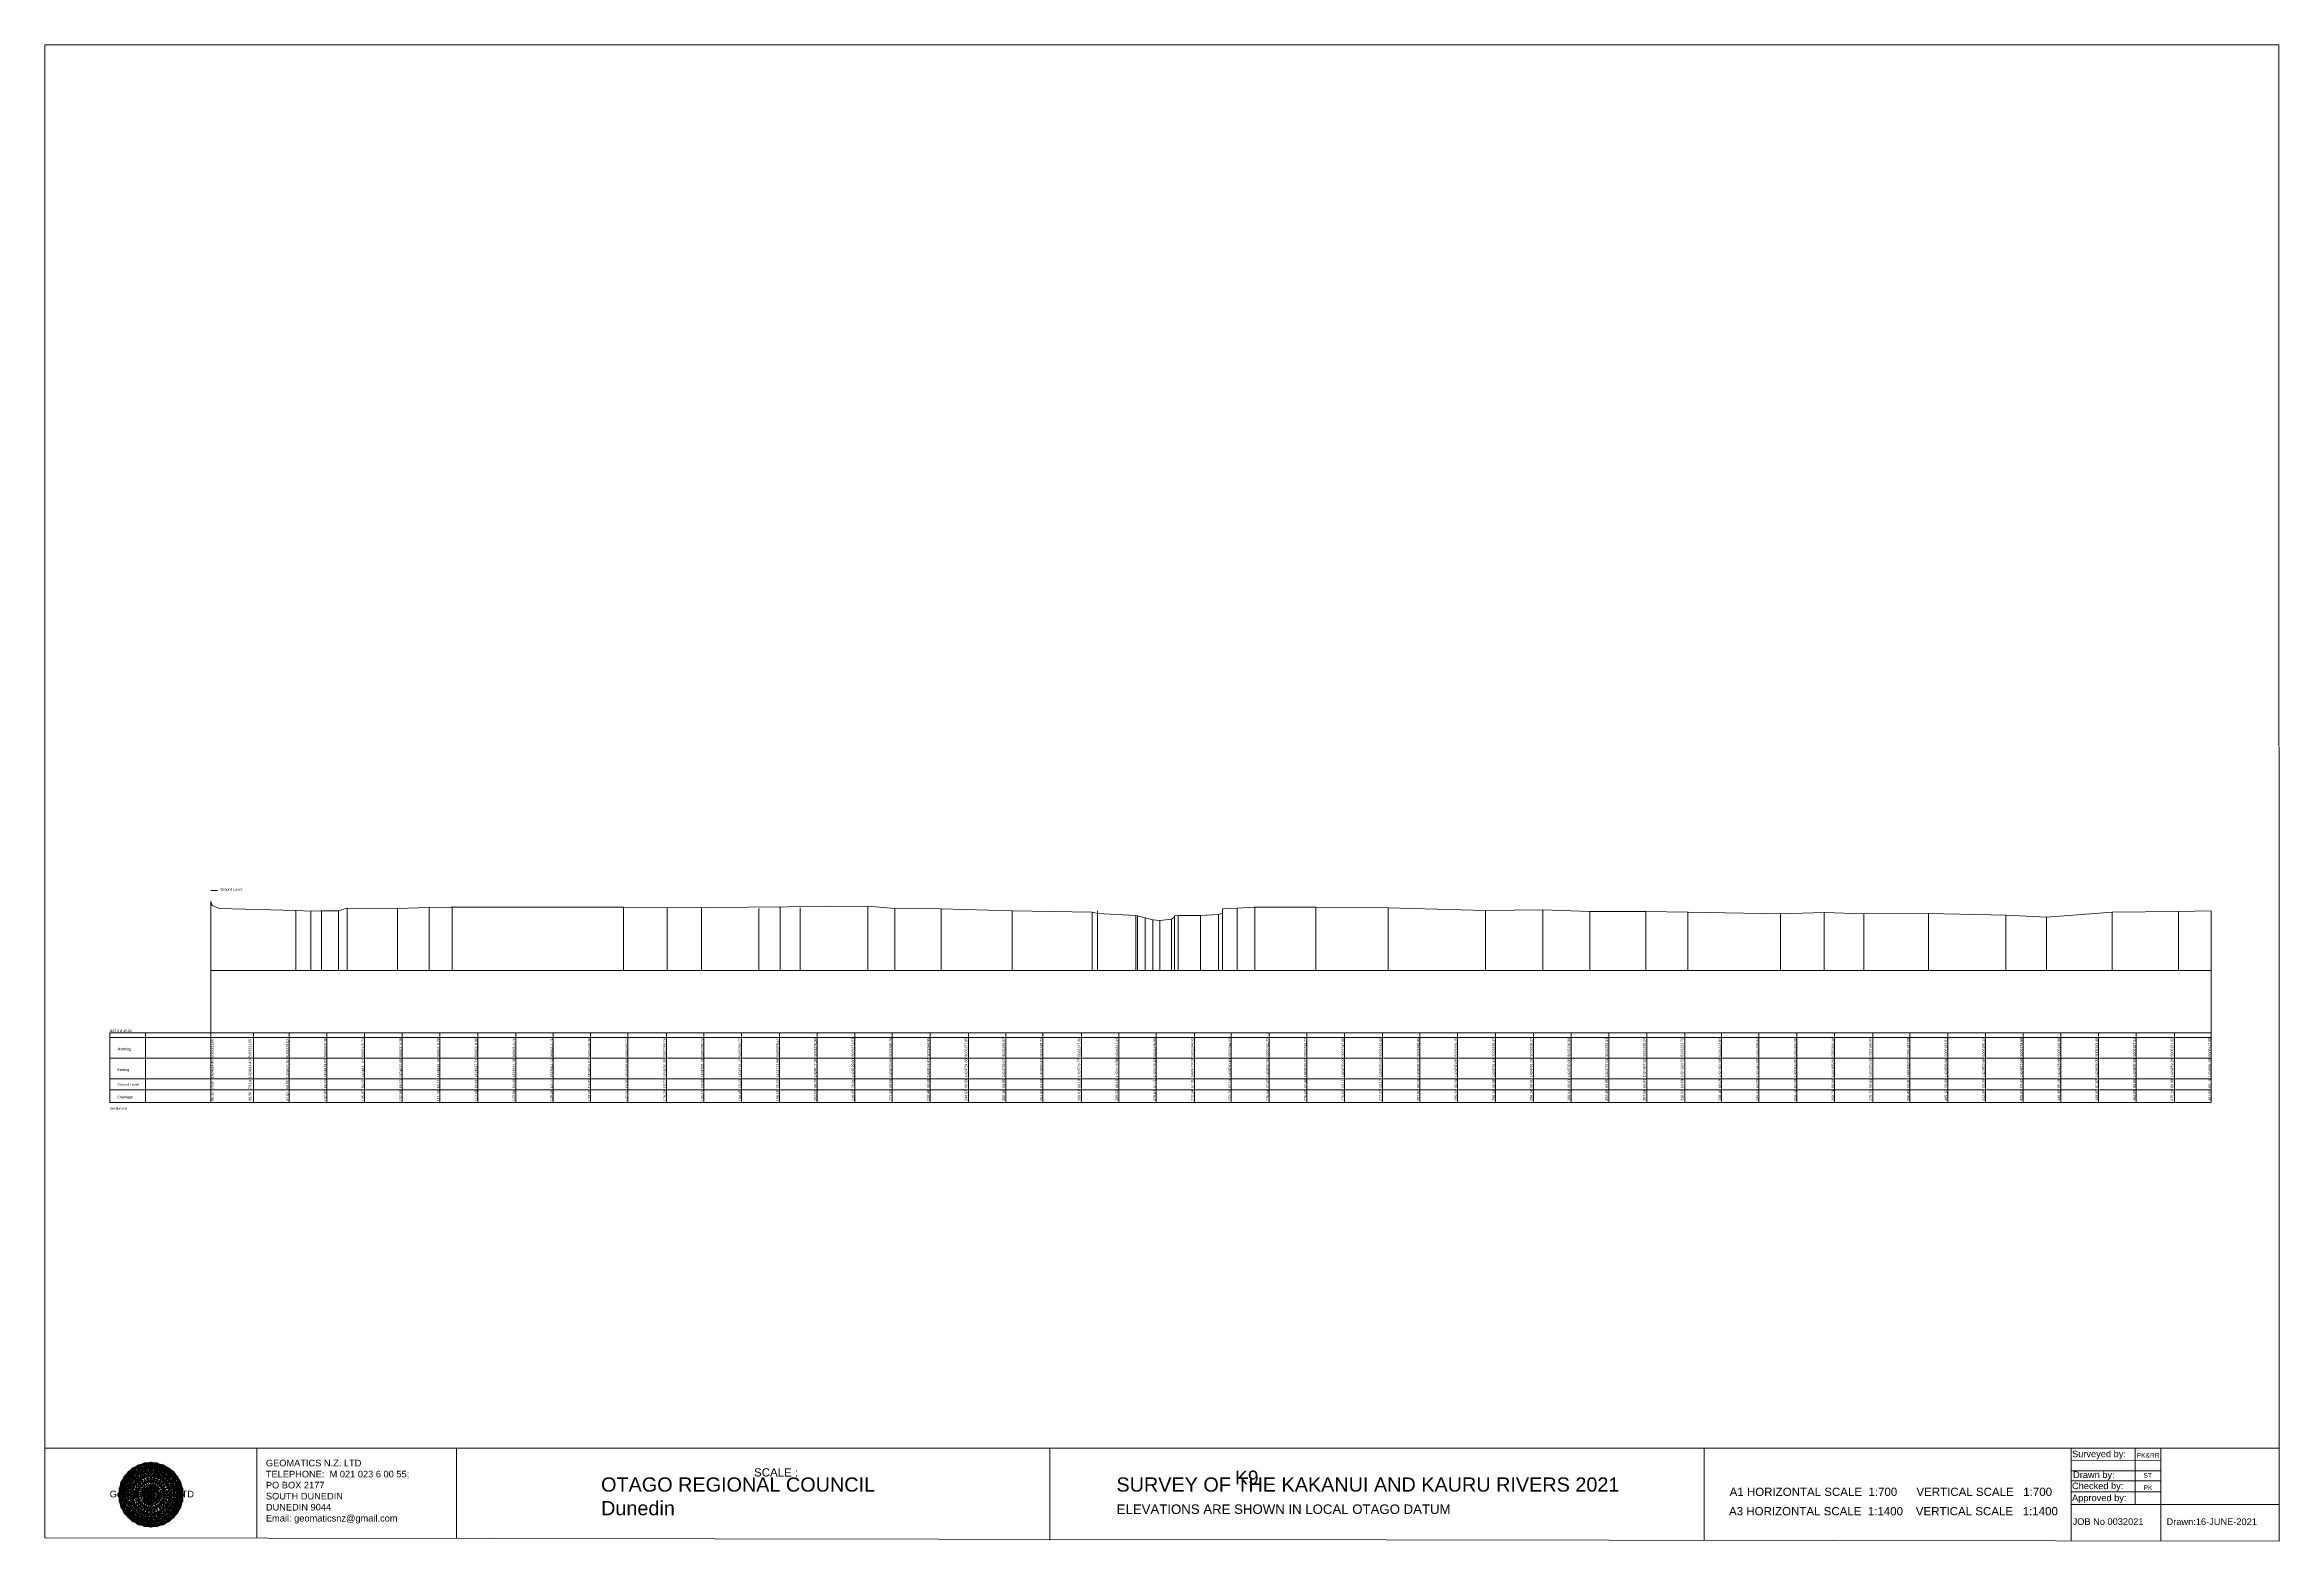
# Model space of a CAD drawing. Header units: millimetres. Extents: x -13804604 to 13046302109, y -19137686871 to 1424964590.
# Drawn here: x -6427989 to -5986216, y -55490 to 240294 of the extents above; entities that cross this region are included whole.
import ezdxf

# ---------------------------------------------------------------- set-up
doc = ezdxf.new("R2010")
doc.units = ezdxf.units.MM
doc.header["$PDMODE"] = 35
doc.header["$PDSIZE"] = 10
doc.layers.get('0').update_dxf_attribs({"lineweight": 0})
doc.layers.add('geo', color=7, linetype='Continuous', lineweight=0)
doc.styles.get("Standard").update_dxf_attribs({"font": 'arial.ttf'})

# ---------------------------------------------------------------- blocks, each defined once
blk = doc.blocks.new('Geomatics_Circle_SPT')
at = {"layer": 'geo', "color": 2, "linetype": 'Continuous', "lineweight": 0}
for p, q in [((0, 25.2), (-25.2, 0)), ((-24.7, 4.9), (-4.9, 24.7)), ((-24.7, -4.9), (4.9, 24.7)), ((-9.7, 23.3), (-23.3, 9.6)), ((9.7, 23.3), (-23.3, -9.7)), ((-21, 14), (-14, 21)), ((-21, -14), (14, 21)), ((0, 0), (-17.8, 17.8)), ((-14, 21), (21, -14)), ((23.3, -9.7), (-9.7, 23.3)), ((-4.9, 24.7), (24.7, -4.9)), ((25.2, 0), (0, 25.2)), ((0, 0), (17.8, 17.8)), ((4.9, 24.7), (24.7, 4.9)), ((23.3, 9.7), (9.7, 23.3)), ((14, 21), (21, 14)), ((17.8, 18.1), (17.8, 18.1)), ((4.9, -24.7), (-24.7, 4.9)), ((-24.7, 0), (0, -24.7)), ((-23.3, 9.7), (9.7, -23.3)), ((14, -21), (-21, 14)), ((0, 0), (-17.8, -17.8)), ((21, 14), (-14, -21)), ((-9.7, -23.3), (23.3, 9.7)), ((24.7, 4.9), (-4.9, -24.7)), ((0, 0), (17.8, -17.8)), ((0, -24.8), (25.2, 0)), ((-4.9, -24.7), (-24.7, -4.9)), ((-23.3, -9.7), (-9.7, -23.3)), ((-14, -21), (-21, -14)), ((24.7, -4.9), (4.9, -24.7)), ((9.7, -23.3), (23.3, -9.7)), ((21, -14), (14, -21)), ((-17.8, -17.8), (-17.8, -17.8)), ((4.9, -24.7), (4.9, -24.7)), ((18.1, -17.8), (18.1, -17.8))]:
    blk.add_line(p, q, dxfattribs=at)
at = {"layer": 'geo', "color": 1, "linetype": 'Continuous', "lineweight": 0}
for p, q in [((-25.2, 0), (9.7, 23.3)), ((-25.2, 0), (-9.6, 23.3)), ((-4.9, 24.8), (-24.7, -4.9)), ((4.9, 24.7), (-24.7, 4.9)), ((14, 21), (-24.7, -4.9)), ((-14, 21), (-24.7, 4.9)), ((-23.3, 9.7), (0, 25.2)), ((-23.3, -9.6), (0, 25.2)), ((-23.3, -9.6), (17.8, 17.8)), ((-23.3, 9.7), (-17.8, 17.9)), ((-23.3, -9.6), (-17.8, 17.9)), ((-23.3, 9.7), (17.8, 17.8)), ((4.9, 24.8), (-21, -14)), ((-4.9, 24.7), (-21, 14)), ((14, 21), (-21, 14)), ((-14, 21), (-21, -14)), ((-17.9, 17.6), (-17.9, 17.6)), ((-17.8, 17.8), (9.7, 23.3)), ((-17.8, 17.8), (-9.6, 23.3)), ((-17.8, -17.8), (9.7, 23.3)), ((-17.8, -17.8), (-9.7, 23.3)), ((-9.7, -23.3), (-17.8, 17.8)), ((-17.8, 17.8), (9.7, -23.3)), ((-17.8, 17.8), (23.3, -9.6)), ((-17.8, 17.8), (23.3, 9.7)), ((4.9, 24.7), (-14, 21)), ((-4.9, 24.7), (-14, -20.9)), ((0, 0), (-14, 21)), ((-14, 21), (-4.9, -24.7)), ((-14, 21), (-14, 21)), ((24.7, -4.9), (-14, 21)), ((21, 14), (-14, 21)), ((-9.8, 23.1), (-9.8, 23.1)), ((-9.7, 23.3), (0, 25.2)), ((-9.7, 23.3), (0, -25.2)), ((-9.7, -23.3), (0, 25.2)), ((-9.6, 23.3), (17.8, -17.8)), ((-9.6, 23.3), (25.2, 0)), ((-9.6, 23.3), (17.8, 17.8)), ((-9.6, -23.3), (17.8, 17.9)), ((0, 0), (-4.9, 24.7)), ((-4.9, 24.7), (-4.9, 24.7)), ((21, -14), (-4.9, 24.7)), ((24.8, 4.9), (-4.9, 24.7)), ((14, 21), (-4.9, 24.7)), ((-0.2, 25.1), (-0.2, 25.1)), ((0, 25.2), (9.7, -23.3)), ((0, 25.2), (23.3, -9.7)), ((0, 25.2), (23.3, 9.7)), ((0, 25.2), (9.7, 23.3)), ((0, 0), (4.9, 24.7)), ((0, -25.2), (9.7, 23.3)), ((0, 0), (14, 21)), ((21, 14), (4.9, 24.8)), ((14, -21), (4.9, 24.7)), ((24.7, -4.9), (4.9, 24.7)), ((4.9, 24.7), (4.9, 24.7)), ((4.9, -24.7), (14, 21)), ((9.4, 23.3), (9.4, 23.3)), ((9.7, 23.3), (17.8, -17.8)), ((9.7, 23.3), (25.2, 0)), ((9.7, 23.3), (17.8, 17.9)), ((17.8, 17.8), (9.7, -23.3)), ((21, -14), (14, 21)), ((24.7, 4.9), (14, 21)), ((14, 21), (14, 21)), ((17.6, 17.9), (17.6, 17.9)), ((17.8, 17.8), (23.3, -9.7)), ((17.8, 17.8), (23.3, 9.7)), ((-25.2, 0), (23.3, 9.7)), ((-25.2, 0), (-23.3, 9.7)), ((-23.3, -9.7), (-25.2, 0)), ((-9.6, -23.3), (-25.2, 0)), ((9.7, -23.3), (-25.2, 0)), ((21, 14), (-24.7, 4.9)), ((-21, 14), (-24.7, -4.9)), ((0, 0), (-24.7, 4.9)), ((-24.7, 4.9), (-21, -14)), ((-24.7, 4.9), (-4.9, -24.7)), ((-24.7, 4.9), (14, -21)), ((-24.7, 4.9), (-24.7, 4.9)), ((0, 0), (-24.7, -4.9)), ((-17.8, -17.8), (-23.3, 9.7)), ((0, -25.2), (-23.3, 9.7)), ((-23.3, 9.7), (17.8, -17.8)), ((-23.3, 9.7), (25.2, 0)), ((-23.3, 9.4), (-23.3, 9.4)), ((-23.3, -9.7), (25.2, 0)), ((0, 0), (-21, 14)), ((-21, 14), (-14, -21)), ((-21, 14), (4.9, -24.7)), ((-21, 14), (-21, 14)), ((24.7, 4.9), (-21, 14)), ((0, 0), (-21, -14)), ((-17.8, -17.8), (23.3, 9.7)), ((-14, -21), (24.7, 4.9)), ((0, 0), (-14, -21)), ((25.2, 0), (-9.6, -23.3)), ((-4.9, -24.7), (21, 14)), ((0, 0), (-4.9, -24.7)), ((0, 0), (21, 14)), ((23.3, 9.7), (0, -25.2)), ((0, 0), (24.8, 4.9)), ((0, 0), (4.9, -24.7)), ((0, 0), (14, -21)), ((0, 0), (21, -14)), ((0, 0), (24.8, -4.9)), ((4.9, -24.7), (24.7, 4.9)), ((25.2, 0), (9.7, -23.3)), ((14, -21), (21, 14)), ((23.3, 9.7), (17.8, -17.8)), ((24.7, -4.9), (21, 14)), ((21, 14), (21, 14)), ((21, -14), (24.7, 4.9)), ((23.1, 9.8), (23.1, 9.8)), ((23.3, 9.7), (25.2, 0)), ((25.2, 0), (23.3, -9.6)), ((24.7, 4.9), (24.7, 4.9)), ((25.1, 0.2), (25.1, 0.2)), ((-25.2, 0), (23.3, -9.7)), ((-25.1, -0.2), (-25.1, -0.2)), ((-24.7, -4.9), (-24.7, -4.9)), ((-24.7, -4.9), (-14, -21)), ((-24.7, -4.9), (4.9, -24.7)), ((-24.7, -4.9), (21, -14)), ((-17.8, -17.8), (-23.3, -9.7)), ((0, -25.2), (-23.3, -9.6)), ((17.8, -17.8), (-23.3, -9.6)), ((-23.1, -9.8), (-23.1, -9.8)), ((-21, -14), (24.7, -4.9)), ((-21, -14), (-21, -14)), ((-21, -14), (-4.9, -24.7)), ((-21, -14), (14, -21)), ((23.3, -9.7), (-17.8, -17.8)), ((-14, -21), (21, -14)), ((-4.9, -24.7), (24.7, -4.9)), ((23.3, -9.6), (0, -25.2)), ((4.9, -24.7), (21, -14)), ((14, -21), (24.7, -4.9)), ((23.3, -9.6), (17.8, -17.8)), ((21, -14), (21, -14)), ((23.3, -9.4), (23.3, -9.4)), ((24.7, -4.9), (24.7, -4.9)), ((-9.6, -23.3), (-17.8, -17.8)), ((9.7, -23.3), (-17.8, -17.8)), ((-17.6, -17.9), (-17.6, -17.9)), ((-14, -21), (-14, -21)), ((-14, -21), (4.9, -24.7)), ((17.8, -17.8), (-9.7, -23.3)), ((0, -25.2), (-9.7, -23.3)), ((-9.4, -23.3), (-9.4, -23.3)), ((-4.9, -24.7), (14, -21)), ((-4.9, -24.7), (-4.9, -24.7)), ((9.7, -23.3), (0, -25.2)), ((0.2, -25.1), (0.2, -25.1)), ((4.9, -24.7), (4.9, -24.7)), ((17.8, -17.8), (9.7, -23.3)), ((9.8, -23.1), (9.8, -23.1)), ((14, -21), (14, -21)), ((17.9, -17.6), (17.9, -17.6))]:
    blk.add_line(p, q, dxfattribs=at)
at = {"layer": 'geo', "color": 114, "linetype": 'Continuous', "lineweight": 0}
for p, q in [((17.9, 17.8), (-25.2, 0)), ((-24.7, 4.9), (14, 21)), ((9.7, 23.3), (-23.3, 9.7)), ((-20.9, 14), (4.9, 24.7)), ((0, 25.2), (-17.8, 17.8)), ((-17.8, 17.8), (0, -25.2)), ((-14, 21), (-4.9, 24.7)), ((4.9, -24.7), (-14, 21)), ((0, 0), (-9.7, 23.3)), ((-4.9, 24.7), (14, -21)), ((17.8, -17.8), (0, 25.2)), ((0, 0), (9.7, 23.3)), ((4.9, 24.7), (21, -14)), ((23.3, -9.7), (9.7, 23.3)), ((14, 21), (24.7, -4.9)), ((25.2, 0), (17.8, 17.8)), ((-24.7, -4.9), (21, 14)), ((-14, -21), (-24.7, 4.9)), ((0, 0), (-23.3, 9.7)), ((-23.3, 9.7), (-9.7, -23.3)), ((0, 0), (-23.3, -9.7)), ((-4.9, -24.7), (-21, 14)), ((24.8, 4.9), (-20.9, -14)), ((0, 0), (-9.7, -23.3)), ((0, 0), (23.3, 9.7)), ((0, 0), (9.7, -23.3)), ((0, 0), (23.3, -9.7)), ((21, 14), (24.7, 4.9)), ((-25.2, 0), (-17.8, -17.8)), ((-21, -14), (-24.7, -4.9)), ((-17.8, -17.8), (25.2, 0)), ((24.8, -4.9), (-14, -21)), ((-9.6, -23.3), (23.3, -9.7)), ((21, -14), (-4.9, -24.8)), ((0, -25.2), (17.9, -17.8)), ((14, -21), (4.9, -24.8))]:
    blk.add_line(p, q, dxfattribs=at)
at = {"layer": 'geo', "color": 250, "linetype": 'Continuous', "lineweight": 0}
for p, q in [((-17.8, 17.8), (17.8, 17.8)), ((-17.8, -17.8), (-17.8, 17.8)), ((-14, 21), (-14, 21)), ((14, 21), (-14, 21)), ((-14, 20.9), (-14, -21)), ((-9.7, 23.3), (9.7, 23.3)), ((-9.7, -23.3), (-9.7, 23.3)), ((-4.9, 24.7), (4.9, 24.7)), ((-4.9, 24.7), (-4.9, -24.7)), ((0, 0), (0, 25.2)), ((4.9, 24.7), (4.9, -24.7)), ((9.7, -23.3), (9.7, 23.3)), ((14, 21), (14, -21)), ((17.8, -17.8), (17.8, 17.8)), ((0, 0), (-25.2, 0)), ((24.7, 4.9), (-24.7, 4.9)), ((-24.7, 4.9), (-24.7, -4.9)), ((-23.3, 9.7), (23.3, 9.7)), ((-23.3, 9.7), (-23.3, 9.7)), ((-23.3, -9.7), (-23.3, 9.7)), ((21, 14), (-21, 14)), ((-21, 14), (-21, -14)), ((0, 0), (0, -25.2)), ((0, 0), (25.2, 0)), ((21, 14), (21, 14)), ((21, -14), (21, 14)), ((23.3, 9.7), (23.3, -9.7)), ((24.7, 4.9), (24.7, 4.9)), ((24.7, -4.9), (24.7, 4.9)), ((-24.7, -4.9), (24.7, -4.9)), ((23.3, -9.7), (-23.3, -9.7)), ((-21, -14), (21, -14)), ((17.8, -17.8), (-17.8, -17.8)), ((-14, -21), (14, -21)), ((9.7, -23.3), (-9.7, -23.3)), ((-4.9, -24.7), (4.9, -24.7))]:
    blk.add_line(p, q, dxfattribs=at)
blk = doc.blocks.new('GeomaticsNZ TITLE BLOCK')
at = {"color": 7, "linetype": 'Continuous', "lineweight": 0}
for p, q in [((0, 94.9), (0, 1579.2)), ((0, 1579.2), (2363.4, 1579.2)), ((2363.4, 1579.2), (2364, 94.9)), ((2364, 94.9), (0, 94.9)), ((0, 94.9), (0, 0)), ((15.9, 94.9), (2364, 94.9)), ((224.3, 95.2), (224.3, -0.3)), ((2364, 94.9), (382.6, 94.9)), ((435.8, 95.2), (435.8, -0.7)), ((1063.4, 94.9), (1063.4, -2.4)), ((1755.4, 94.9), (1755.4, -2.6)), ((2143.9, 94.9), (2143.7, -3)), ((2211.5, 94.9), (2211.5, 36.1)), ((2238.6, 94.8), (2238.6, -3.2)), ((2364, -3.5), (2364, 94.9)), ((2143.9, 81.9), (2238.6, 81.7)), ((2143.9, 71), (2238.6, 71)), ((2143.6, 60.4), (2238.6, 60.4)), ((2143.8, 48.6), (2238.6, 48.6)), ((2143.8, 35.4), (2364, 35.3)), ((0, 0), (2364, -3.5))]:
    blk.add_line(p, q, dxfattribs=at)
at = {"color": 7, "linetype": 'Continuous', "lineweight": 0, "xscale": 1.36, "yscale": 1.36, "zscale": 1.36}
blk.add_blockref('Geomatics_Circle_SPT', (112.4, 45.7), dxfattribs=at)
at = {"color": 7, "linetype": 'Continuous', "lineweight": 0}
for s, p in [('PK&RR', (2213.2, 84.8)), ('ST', (2220.3, 63.6)), ('PK', (2220.4, 50.6))]:
    blk.add_text(s, height=5, dxfattribs=at).set_placement(p)
at = {"color": 7, "linetype": 'Continuous', "lineweight": 0, "attachment_point": 1}
for s, width, heights, insert, char_height in [('{\\C256;GEOMATICS N.Z. LTD                   \\PTELEPHONE:  M 021 023 6 00 55;\\PPO BOX 2177\\PSOUTH DUNEDIN\\PDUNEDIN 9044\\PEmail: geomaticsnz@gmail.com}', 3535.727, [94.7], (234, 82.7), 7), ('{\\C256;Surveyed by:}', 3535.727, [0], (2144.7, 92.4), 7), ('{\\C256;Geomatics N.Z. LTD                   }', 125.079, [15.8], (68.8, 49.9), 7), ('{\\C256;OTAGO REGIONAL COUNCIL\\PDunedin}', 3535.727, [0], (588.6, 64), 15), ('{\\C256;SURVEY OF THE KAKANUI AND KAURU RIVERS 2021}', 3535.727, [0], (1133.8, 64), 15), ('{\\C256;Checked by:}', 3535.727, [0], (2144.7, 58.6), 7), ('{\\C256;Drawn by:}', 3535.727, [0], (2145.8, 70.4), 7), ('{\\C256;ELEVATIONS ARE SHOWN IN LOCAL OTAGO DATUM}', 3535.727, [0], (1134.1, 35.4), 10), ('{\\C256;Approved by:}', 3535.727, [0], (2144.7, 45.9), 7), ('{\\C256;JOB No 0032021}', 3535.727, [0], (2145.3, 20.8), 7), ('{\\C256;Drawn:16-JUNE-2021}', 3535.727, [0], (2244.7, 20.7), 7)]:
    blk.add_mtext_dynamic_manual_height_columns(s, width=width, gutter_width=159, heights=heights, dxfattribs=dict(at, insert=insert, char_height=char_height))

msp = doc.modelspace()

# ---------------------------------------------------------------- linework, layer by layer
at = {"color": 1, "linetype": 'Continuous', "lineweight": 0}
msp.add_line((-6395112.872, 73117.849), (-6393820.906, 73117.849), dxfattribs=at)
at = {"linetype": 'Continuous', "lineweight": 0}
for p, q in [((-6395112.872, 70969), (-6395112.872, 31248.305)), ((-6378351.065, 69190), (-6378351.065, 57344.429)), ((-6375398.203, 69070), (-6375398.203, 57344.429)), ((-6373287.564, 69131), (-6373287.564, 57344.429)), ((-6369936.024, 69111), (-6369936.024, 57344.429)), ((-6368211.969, 69611), (-6368211.969, 57344.429)), ((-6358215.994, 69581), (-6358215.994, 57344.429)), ((-6351991.805, 69772), (-6351991.805, 57344.429)), ((-6347464.316, 69862), (-6347464.316, 57344.429)), ((-6313554.477, 69764), (-6313554.477, 57344.429)), ((-6304922.534, 69724), (-6304922.534, 57344.429)), ((-6298112.956, 69675), (-6298112.956, 57344.429)), ((-6286783.622, 69475), (-6286783.622, 57344.429)), ((-6282612.231, 69745), (-6282612.231, 57344.429)), ((-6278616.248, 69696), (-6278616.248, 57344.429)), ((-6265237.583, 70006), (-6265237.583, 57344.429)), ((-6259900.39, 69547), (-6259900.39, 57344.429)), ((-6250783.216, 69497), (-6250783.216, 57344.429)), ((-6236693.05, 69131), (-6236693.05, 57344.429)), ((-6220904.499, 68849), (-6220904.499, 57344.429)), ((-6219842.191, 69131), (-6219842.191, 57344.429)), ((-6212254.397, 68179), (-6212254.397, 57344.429)), ((-6211948.495, 68099), (-6211948.495, 57344.429)), ((-6210429.639, 67709), (-6210429.639, 57344.429)), ((-6208929.705, 67309), (-6208929.705, 57344.429)), ((-6207510.979, 67189), (-6207510.979, 57344.429)), ((-6205225.463, 67470), (-6205225.463, 57344.429)), ((-6204645.375, 67880), (-6204645.375, 57344.429)), ((-6204609.118, 68110), (-6204609.118, 57344.429)), ((-6203899.132, 68170), (-6203899.132, 57344.429)), ((-6199466.98, 68200), (-6199466.98, 57344.429)), ((-6195957.411, 68390), (-6195957.411, 57344.429)), ((-6195128.88, 68660), (-6195128.88, 57344.429)), ((-6195124.962, 69510), (-6195124.962, 57344.429)), ((-6192257.017, 69630), (-6192257.017, 57344.429)), ((-6188775.526, 69850), (-6188775.526, 57344.429)), ((-6176701.964, 69841), (-6176701.964, 57344.429)), ((-6162369.842, 69692), (-6162369.842, 57344.429)), ((-6143118.993, 69131), (-6143118.993, 57344.429)), ((-6131798.143, 69293), (-6131798.143, 57344.429)), ((-6122532.968, 69004), (-6122532.968, 57344.429)), ((-6111481.596, 68955), (-6111481.596, 57344.429)), ((-6103115.243, 68825), (-6103115.243, 57344.429)), ((-6084821.783, 68506), (-6084821.783, 57344.429)), ((-6076162.672, 68796), (-6076162.672, 57344.429)), ((-6068375.231, 68497), (-6068375.231, 57344.429)), ((-6055573.686, 68618), (-6055573.686, 57344.429)), ((-6040310.736, 68278), (-6040310.736, 57344.429)), ((-6032267.289, 67869), (-6032267.289, 57344.429)), ((-6019226.518, 68859), (-6019226.518, 57344.429)), ((-6006159.025, 68980), (-6006159.025, 57344.429)), ((-5999675.784, 69101), (-5999675.784, 31248.305)), ((-6395112.872, 57344.429), (-5999675.784, 57344.429)), ((-6386683.804, 31248.305), (-6386683.804, 45000)), ((-6379645.643, 31248.305), (-6379645.643, 45000)), ((-6372221.051, 31248.305), (-6372221.051, 45000)), ((-6364738.729, 31248.305), (-6364738.729, 45000)), ((-6357289.673, 31248.305), (-6357289.673, 45000)), ((-6349884.971, 31248.305), (-6349884.971, 45000)), ((-6342367.236, 31248.305), (-6342367.236, 45000)), ((-6334858.857, 31248.305), (-6334858.857, 45000)), ((-6327450.967, 31248.305), (-6327450.967, 45000)), ((-6320066.986, 31248.305), (-6320066.986, 45000)), ((-6312673.649, 31248.305), (-6312673.649, 45000)), ((-6305091.532, 31248.305), (-6305091.532, 45000)), ((-6297687.106, 31248.305), (-6297687.106, 45000)), ((-6290243.248, 31248.305), (-6290243.248, 45000)), ((-6282710.475, 31248.305), (-6282710.475, 45000)), ((-6275277.011, 31248.305), (-6275277.011, 45000)), ((-6267856.855, 31248.305), (-6267856.855, 45000)), ((-6260447.232, 31248.305), (-6260447.232, 45000)), ((-6252964.287, 31248.305), (-6252964.287, 45000)), ((-6245323.886, 31248.305), (-6245323.886, 45000)), ((-6237958.894, 31248.305), (-6237958.894, 45000)), ((-6230678.52, 31248.305), (-6230678.52, 45000)), ((-6223011.161, 31248.305), (-6223011.161, 45000)), ((-6215663.98, 31248.305), (-6215663.98, 45000)), ((-6208257.198, 31248.305), (-6208257.198, 45000)), ((-6200701.555, 31248.305), (-6200701.555, 45000)), ((-6193412.726, 31248.305), (-6193412.726, 45000)), ((-6185884.388, 31248.305), (-6185884.388, 45000)), ((-6178449.539, 31248.305), (-6178449.539, 45000)), ((-6171032.432, 31248.305), (-6171032.432, 45000)), ((-6163518.162, 31248.305), (-6163518.162, 45000)), ((-6156117.34, 31248.305), (-6156117.34, 45000)), ((-6148689.214, 31248.305), (-6148689.214, 45000)), ((-6141151.104, 31248.305), (-6141151.104, 45000)), ((-6133679.871, 31248.305), (-6133679.871, 45000)), ((-6126238.577, 31248.305), (-6126238.577, 45000)), ((-6118797.213, 31248.305), (-6118797.213, 45000)), ((-6111266.241, 31248.305), (-6111266.241, 45000)), ((-6103735.27, 31248.305), (-6103735.27, 45000)), ((-6096503.2, 31248.305), (-6096503.2, 45000)), ((-6089092.884, 31248.305), (-6089092.884, 45000)), ((-6081577.367, 31248.305), (-6081577.367, 45000)), ((-6074131.291, 31248.305), (-6074131.291, 45000)), ((-6066578.489, 31248.305), (-6066578.489, 45000)), ((-6059235.535, 31248.305), (-6059235.535, 45000)), ((-6051718.701, 31248.305), (-6051718.701, 45000)), ((-6044289.812, 31248.305), (-6044289.812, 45000)), ((-6036842.211, 31248.305), (-6036842.211, 45000)), ((-6029375.829, 31248.305), (-6029375.829, 45000)), ((-6021932.733, 31248.305), (-6021932.733, 45000)), ((-6014513.2, 31248.305), (-6014513.2, 45000)), ((-6006943.488, 31248.305), (-6006943.488, 45000))]:
    msp.add_line(p, q, dxfattribs=at)
at = {"color": 7, "linetype": 'Continuous', "lineweight": 0}
for p, q in [((-6415083.431, 45000), (-6415083.431, 31248.305)), ((-6415083.431, 45000), (-5999675.784, 45000)), ((-6408070.281, 45000), (-6408070.281, 31248.305)), ((-6415083.431, 44076.552), (-5999675.784, 44076.552)), ((-6415083.431, 39973.87), (-5999675.784, 39973.87)), ((-6415083.431, 35906.671), (-5999675.784, 35906.671)), ((-6415083.431, 33759.229), (-5999675.784, 33759.229)), ((-6415083.431, 31248.305), (-5999675.784, 31248.305))]:
    msp.add_line(p, q, dxfattribs=at)
at = {"color": 1, "linetype": 'Continuous', "lineweight": 0}
msp.add_lwpolyline([(-6395112.872, 70969), (-6394878.435, 70139), (-6393443.714, 69550), (-6378351.065, 69190), (-6375398.203, 69070), (-6373287.564, 69131), (-6369936.024, 69111), (-6368211.969, 69611), (-6358215.994, 69581), (-6351991.805, 69772), (-6347464.316, 69862), (-6313554.477, 69862), (-6304922.534, 69724), (-6265237.583, 70006), (-6259900.39, 69547), (-6250783.216, 69497), (-6236693.05, 69088), (-6220904.499, 68849), (-6219842.191, 68599), (-6212254.397, 68179), (-6211948.495, 68099), (-6210429.639, 67709), (-6208929.705, 67309), (-6207510.979, 67189), (-6205225.463, 67470), (-6204645.375, 67880), (-6204609.118, 68110), (-6203899.132, 68170), (-6199466.98, 68200), (-6195957.411, 68390), (-6195128.88, 68660), (-6195124.962, 69510), (-6192257.017, 69630), (-6188775.526, 69850), (-6176701.964, 69841), (-6162369.842, 69692), (-6143118.993, 69193), (-6131798.143, 69293), (-6122532.968, 69004), (-6111481.596, 68955), (-6103115.243, 68825), (-6084821.783, 68506), (-6076162.672, 68796), (-6068375.231, 68497), (-6055573.686, 68618), (-6040310.736, 68278), (-6032267.289, 67869), (-6019226.518, 68859), (-6006159.025, 68980), (-5999675.784, 69101)], dxfattribs=at)
at = {"linetype": 'Continuous', "lineweight": 0}
for p in [(-6395112.872, 70969), (-6394878.435, 70139), (-6393443.714, 69550), (-6378351.065, 69190), (-6375398.203, 69070), (-6373287.564, 69131), (-6369936.024, 69111), (-6368211.969, 69611), (-6358215.994, 69581), (-6351991.805, 69772), (-6347464.316, 69862), (-6313554.477, 69764), (-6304922.534, 69724), (-6298112.956, 69675), (-6286783.622, 69475), (-6282612.231, 69745), (-6278616.248, 69696), (-6265237.583, 70006), (-6259900.39, 69547), (-6250783.216, 69497), (-6236693.05, 69088), (-6220904.499, 68849), (-6219842.191, 68599), (-6212254.397, 68179), (-6211948.495, 68099), (-6210429.639, 67709), (-6208929.705, 67309), (-6207510.979, 67189), (-6205225.463, 67470), (-6204645.375, 67880), (-6204609.118, 68110), (-6203899.132, 68170), (-6199466.98, 68200), (-6195957.411, 68390), (-6195128.88, 68660), (-6195124.962, 69510), (-6192257.017, 69630), (-6188775.526, 69850), (-6176701.964, 69841), (-6162369.842, 69692), (-6143118.993, 69193), (-6131798.143, 69293), (-6122532.968, 69004), (-6111481.596, 68955), (-6103115.243, 68825), (-6084821.783, 68506), (-6076162.672, 68796), (-6068375.231, 68497), (-6055573.686, 68618), (-6040310.736, 68278), (-6032267.289, 67869), (-6019226.518, 68859), (-6006159.025, 68980), (-5999675.784, 69101), (-6415083.431, 45000)]:
    msp.add_point(p, dxfattribs=at)

# ---------------------------------------------------------------- block references
at = {"color": 7, "linetype": 'Continuous', "lineweight": 0, "xscale": 186.8759599228005, "yscale": 186.8759599228005, "zscale": 186.8759599228005}
msp.add_blockref('GeomaticsNZ TITLE BLOCK', (-6427988.712, -54827.56), dxfattribs=at)

# ---------------------------------------------------------------- texts
at = {"color": 7, "linetype": 'Continuous', "lineweight": 0}
for s, height, p in [('Ground Level', 500, (-6393217.731, 73095.646)), ('DATUM 45.00', 500, (-6415154.177, 45146.766)), ('Northing', 500, (-6413557.172, 41560.657)), ('Easting', 500, (-6413629.976, 37481.59)), ('Ground Level', 500, (-6413611.9, 34533.521)), ('Chainage', 500, (-6413609.513, 32077.102)), ('Section K9', 500, (-6415154.189, 29797.682)), ('SCALE :  ', 1629.1211, (-6287750.394, -42689.539)), ('K9', 2715.2018, (-6192656.565, -44230.06)), ('A1 HORIZONTAL SCALE  1:700      VERTICAL SCALE   1:700 ', 1629.12108, (-6094883.612, -46523.474)), ('A3 HORIZONTAL SCALE  1:1400    VERTICAL SCALE   1:1400 ', 1629.12108, (-6095005.883, -50357.409))]:
    msp.add_text(s, height=height, dxfattribs=at).set_placement(p)
at = {"linetype": 'Continuous', "lineweight": 0}
for s, p in [('86.15   70.97  1424614.48  5005331.66', (-6394610.826, 31562.553)), ('86.39   70.14  1424614.43  5005331.05', (-6387160.094, 31562.553)), ('87.82   69.55  1424615.30  5005329.62', (-6379709.363, 31562.553)), ('102.92  69.19  1424629.07  5005323.38', (-6372258.631, 31514.804)), ('105.87  69.07  1424631.01  5005320.73', (-6364807.899, 31514.804)), ('107.98  69.13  1424632.68  5005319.38', (-6357357.168, 31514.804)), ('111.33  69.11  1424636.16  5005318.78', (-6349906.436, 31514.804)), ('113.05  69.61  1424637.74  5005318.08', (-6342455.704, 31514.804)), ('123.05  69.58  1424647.78  5005315.75', (-6335004.972, 31514.804)), ('129.28  69.77  1424652.71  5005311.71', (-6327554.241, 31514.804)), ('133.80  69.86  1424656.07  5005308.36', (-6320103.509, 31514.804)), ('167.71  69.76  1424686.68  5005293.72', (-6312652.777, 31514.804)), ('176.34  69.72  1424694.35  5005289.76', (-6305202.046, 31514.804)), ('183.15  69.68  1424700.19  5005286.23', (-6297751.314, 31514.804)), ('194.48  69.48  1424710.12  5005280.77', (-6290300.582, 31514.804)), ('198.65  69.75  1424713.99  5005279.17', (-6282850.192, 31514.804)), ('202.65  69.70  1424717.36  5005276.99', (-6275399.46, 31570.398)), ('216.03  70.01  1424729.60  5005271.53', (-6267948.728, 31570.398)), ('221.37  69.55  1424733.91  5005268.25', (-6260497.997, 31570.398)), ('230.48  69.50  1424742.47  5005264.95', (-6253047.265, 31570.398)), ('244.57  69.09  1424754.66  5005257.85', (-6245596.533, 31570.398)), ('260.36  68.85  1424768.67  5005250.57', (-6238146.143, 31570.398)), ('261.42  68.60  1424769.43  5005249.73', (-6230695.411, 31570.398)), ('269.01  68.18  1424776.77  5005247.40', (-6223244.679, 31570.398)), ('269.32  68.10  1424776.98  5005247.14', (-6215794.289, 31570.398)), ('270.84  67.71  1424778.10  5005246.00', (-6208343.557, 31570.398)), ('272.34  67.31  1424779.02  5005244.52', (-6200893.166, 31570.398)), ('273.76  67.19  1424780.49  5005244.27', (-6193442.435, 31570.398)), ('276.04  67.47  1424782.78  5005243.72', (-6185991.703, 31570.398)), ('276.62  67.88  1424783.20  5005243.27', (-6178540.971, 31570.398)), ('276.66  68.11  1424783.09  5005242.98', (-6171090.24, 31570.398)), ('277.37  68.17  1424783.63  5005242.48', (-6163639.508, 31570.398)), ('281.80  68.20  1424787.57  5005240.45', (-6156188.776, 31570.398)), ('285.31  68.39  1424790.85  5005239.15', (-6148738.386, 31570.398)), ('286.14  68.66  1424791.43  5005238.47', (-6141287.654, 31570.398)), ('286.14  69.51  1424791.33  5005238.27', (-6133836.922, 31570.398)), ('289.01  69.63  1424793.85  5005236.90', (-6126386.191, 31570.398)), ('292.49  69.85  1424797.01  5005235.43', (-6118935.459, 31570.398)), ('304.56  69.84  1424807.92  5005230.24', (-6111484.727, 31561.53)), ('318.90  69.69  1424820.72  5005223.79', (-6104033.996, 31561.53)), ('338.15  69.19  1424837.66  5005214.64', (-6096583.264, 31561.53)), ('349.47  69.29  1424847.82  5005209.64', (-6089132.532, 31561.53)), ('358.73  69.00  1424855.85  5005205.00', (-6081681.801, 31561.53)), ('369.79  68.96  1424865.80  5005200.18', (-6074231.069, 31561.53)), ('378.15  68.83  1424873.03  5005195.95', (-6066780.337, 31561.53)), ('396.45  68.51  1424889.51  5005187.99', (-6059329.605, 31561.53)), ('405.10  68.80  1424896.94  5005183.51', (-6051878.874, 31581.994)), ('412.89  68.50  1424903.96  5005180.13', (-6044428.142, 31581.994)), ('425.69  68.62  1424915.56  5005174.69', (-6036977.41, 31581.994)), ('440.96  68.28  1424928.66  5005166.80', (-6029527.02, 31581.994)), ('449.00  67.87  1424936.00  5005163.48', (-6022076.629, 31581.994)), ('462.04  68.86  1424947.49  5005157.31', (-6014625.898, 31581.994)), ('475.11  68.98  1424959.26  5005151.62', (-6007175.166, 31581.994)), ('481.59  69.10  1424964.58  5005147.80', (-5999724.775, 31581.994))]:
    msp.add_text(s, height=500, rotation=90, dxfattribs=at).set_placement(p)

doc.saveas('drawing.dxf')
